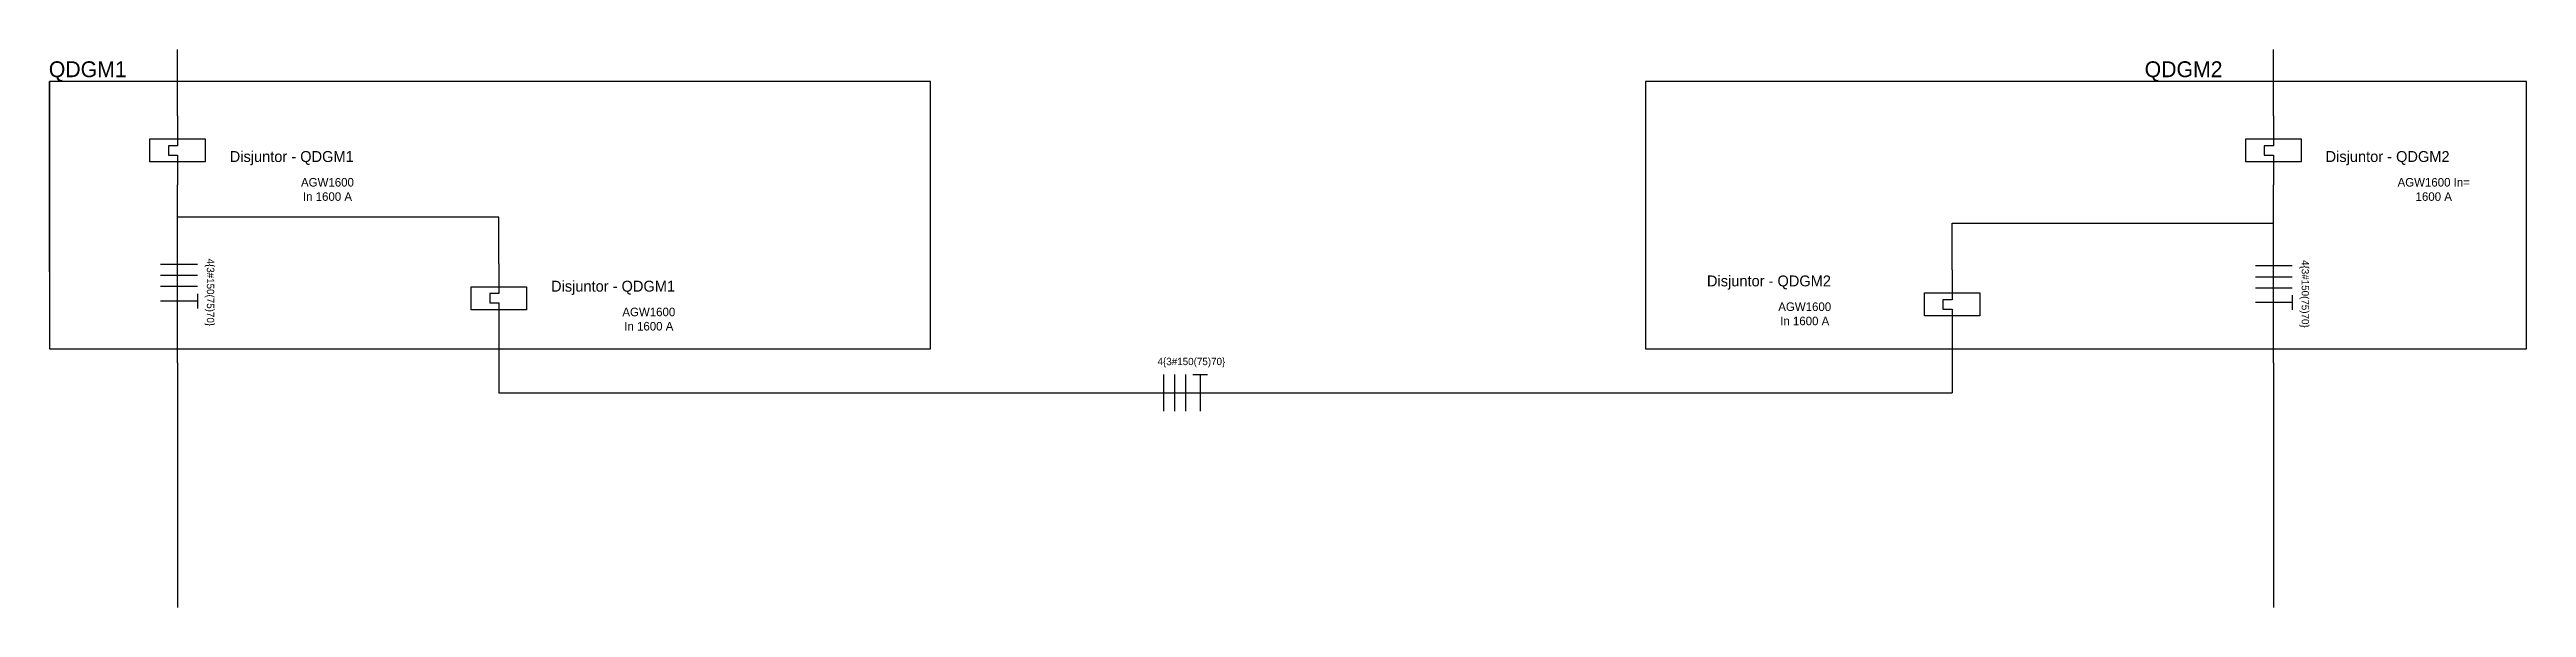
# Model space of a CAD drawing. Extents: x -646 to 641, y -554 to 322.
# Drawn here: x -562.3 to -427.9, y 8.1 to 38.4 of the extents above; entities that cross this region are included whole.
import ezdxf

# ---------------------------------------------------------------- set-up
doc = ezdxf.new("R2010")
doc.units = 0
doc.header["$MEASUREMENT"] = 0
doc.layers.add('ELET_UNIFILAR_TEXTO', color=4, linetype='Continuous')
doc.layers.add('ELT_UNIFILAR_DESENHO', color=5, linetype='Continuous')

msp = doc.modelspace()

# ---------------------------------------------------------------- texts
at = {"layer": 'ELET_UNIFILAR_TEXTO', "ltscale": 50}
for s, p in [('Disjuntor - QDGM1 ', (-552.493, 32.305)), ('Disjuntor - QDGM2 ', (-438.764, 32.305)), ('Disjuntor - QDGM1 ', (-535.056, 25.258)), ('Disjuntor - QDGM2 ', (-472.332, 25.544))]:
    msp.add_text(s, height=0.59177, dxfattribs=at).set_placement(p)
at = {"layer": 'ELET_UNIFILAR_TEXTO', "attachment_point": 1}
for s, insert, char_height, width in [('QDGM1', (-562.31, 37.775), 0.8616, 4.59511), ('\\pxsm1,qc;{\\H0.48889x;AGW1600 In= 1600 A \\H2.04545x; }', (-435.055, 31.433), 0.95165, 4.32015)]:
    msp.add_mtext(s, dxfattribs=dict(at, insert=insert, char_height=char_height, width=width))
for s, insert, char_height in [('QDGM2', (-448.581, 37.775), 0.8616), ('\\pxsm1,qc;{\\H0.48889x;AGW1600\\PIn 1600 A\\C7; \\H2.04545x; }', (-548.784, 31.433), 0.95165), ('\\pxsm1,qc;{\\H0.48889x;AGW1600\\PIn 1600 A \\H2.04545x;\\C7; }', (-531.346, 24.386), 0.95165), ('\\pxsm1,qc;{\\H0.48889x;AGW1600\\PIn 1600 A\\C7; \\H2.04545x; }', (-468.622, 24.672), 0.95165)]:
    msp.add_mtext(s, dxfattribs=dict(at, insert=insert, char_height=char_height))
at = {"layer": 'ELET_UNIFILAR_TEXTO', "char_height": 0.39879, "width": 3.11582, "attachment_point": 1, "rotation": 270}
for insert in [(-553.335, 27.059), (-439.664, 26.973)]:
    msp.add_mtext('\\A1;4\\{3#150(75)70\\}', dxfattribs=dict(at, insert=insert))
at = {"layer": 'ELT_UNIFILAR_DESENHO', "insert": (-502.146, 21.662), "char_height": 0.39879, "width": 3.11582, "attachment_point": 1}
msp.add_mtext('\\A1;4\\{3#150(75)70\\}', dxfattribs=at)

# ---------------------------------------------------------------- linework, layer by layer
at = {"layer": 'ELT_UNIFILAR_DESENHO'}
for p, q in [((-555.321, 34.807), (-555.321, 38.419)), ((-441.592, 34.807), (-441.592, 38.419)), ((-562.27, 26.336), (-562.27, 36.675)), ((-535.136, 36.675), (-562.27, 36.675)), ((-562.27, 36.675), (-562.27, 22.157)), ((-514.458, 36.675), (-535.136, 36.675)), ((-514.458, 26.336), (-514.458, 36.675)), ((-448.541, 36.675), (-475.676, 36.675)), ((-475.676, 36.675), (-475.676, 22.157)), ((-427.863, 36.675), (-448.541, 36.675)), ((-427.863, 26.336), (-427.863, 36.675)), ((-537.883, 29.311), (-555.321, 29.311)), ((-537.883, 26.775), (-537.883, 29.311)), ((-459.029, 26.435), (-459.029, 28.971)), ((-459.029, 28.971), (-441.592, 28.971)), ((-554.248, 26.738), (-556.242, 26.738)), ((-554.248, 26.139), (-556.242, 26.139)), ((-554.248, 25.541), (-556.242, 25.541)), ((-514.458, 22.157), (-514.458, 26.336)), ((-440.577, 26.652), (-442.571, 26.652)), ((-440.577, 26.053), (-442.571, 26.053)), ((-427.863, 22.157), (-427.863, 26.336)), ((-554.248, 24.746), (-556.242, 24.746)), ((-554.248, 25.145), (-554.248, 24.348)), ((-440.577, 25.455), (-442.571, 25.455)), ((-440.577, 24.66), (-442.571, 24.66)), ((-440.577, 25.059), (-440.577, 24.262)), ((-537.883, 23.026), (-537.883, 21.303)), ((-562.27, 22.157), (-514.458, 22.157)), ((-475.676, 22.157), (-427.863, 22.157)), ((-459.029, 22.686), (-459.029, 20.963)), ((-555.321, 21.383), (-555.321, 8.09)), ((-537.883, 21.303), (-537.883, 19.752)), ((-501.825, 20.749), (-501.825, 18.755)), ((-501.227, 20.749), (-501.227, 18.755)), ((-500.629, 20.749), (-500.629, 18.755)), ((-500.233, 20.749), (-499.435, 20.749)), ((-499.834, 20.749), (-499.834, 18.755)), ((-459.029, 20.963), (-459.029, 19.752)), ((-441.592, 21.383), (-441.592, 8.09)), ((-537.883, 19.752), (-466.322, 19.752)), ((-466.322, 19.752), (-459.029, 19.752))]:
    msp.add_line(p, q, dxfattribs=at)
at = {"layer": 'ELT_UNIFILAR_DESENHO', "ltscale": 50}
for p, q in [((-555.321, 34.807), (-555.321, 33.557)), ((-441.592, 34.807), (-441.592, 33.557)), ((-555.821, 33.182), (-555.821, 32.682)), ((-555.321, 33.182), (-555.821, 33.182)), ((-555.821, 32.682), (-555.321, 32.682)), ((-555.321, 33.557), (-555.321, 33.182)), ((-555.321, 32.682), (-555.321, 32.307)), ((-555.321, 32.307), (-555.321, 31.057)), ((-442.092, 33.182), (-442.092, 32.682)), ((-441.592, 33.182), (-442.092, 33.182)), ((-442.092, 32.682), (-441.592, 32.682)), ((-441.592, 33.557), (-441.592, 33.182)), ((-441.592, 32.682), (-441.592, 32.307)), ((-441.592, 32.307), (-441.592, 31.057)), ((-537.883, 26.775), (-537.883, 25.525)), ((-459.029, 26.435), (-459.029, 25.185)), ((-538.383, 25.15), (-538.383, 24.651)), ((-537.883, 25.15), (-538.383, 25.15)), ((-538.383, 24.651), (-537.883, 24.651)), ((-537.883, 25.525), (-537.883, 25.15)), ((-537.883, 24.651), (-537.883, 24.276)), ((-537.883, 24.276), (-537.883, 23.026)), ((-459.529, 24.81), (-459.529, 24.311)), ((-459.029, 24.81), (-459.529, 24.81)), ((-459.529, 24.311), (-459.029, 24.311)), ((-459.029, 25.185), (-459.029, 24.81)), ((-459.029, 24.311), (-459.029, 23.936)), ((-459.029, 23.936), (-459.029, 22.686))]:
    msp.add_line(p, q, dxfattribs=at)
at = {"layer": 'ELT_UNIFILAR_DESENHO', "linetype": 'ByBlock'}
for p, q in [((-555.321, 21.383), (-555.321, 31.057)), ((-441.592, 21.383), (-441.592, 31.057))]:
    msp.add_line(p, q, dxfattribs=at)
at = {"layer": 'ELT_UNIFILAR_DESENHO'}
for points in [[(-556.821, 33.557), (-553.821, 33.557), (-553.821, 32.307), (-556.821, 32.307)], [(-556.821, 33.557), (-553.821, 33.557), (-553.821, 32.307), (-556.821, 32.307)], [(-556.821, 33.557), (-553.821, 33.557), (-553.821, 32.307), (-556.821, 32.307)], [(-556.821, 33.557), (-553.821, 33.557), (-553.821, 32.307), (-556.821, 32.307)], [(-443.092, 33.557), (-440.092, 33.557), (-440.092, 32.307), (-443.092, 32.307)], [(-443.092, 33.557), (-440.092, 33.557), (-440.092, 32.307), (-443.092, 32.307)], [(-443.092, 33.557), (-440.092, 33.557), (-440.092, 32.307), (-443.092, 32.307)], [(-443.092, 33.557), (-440.092, 33.557), (-440.092, 32.307), (-443.092, 32.307)], [(-539.383, 25.525), (-536.384, 25.525), (-536.384, 24.276), (-539.383, 24.276)], [(-539.383, 25.525), (-536.384, 25.525), (-536.384, 24.276), (-539.383, 24.276)], [(-539.383, 25.525), (-536.384, 25.525), (-536.384, 24.276), (-539.383, 24.276)], [(-539.383, 25.525), (-536.384, 25.525), (-536.384, 24.276), (-539.383, 24.276)], [(-460.529, 25.185), (-457.529, 25.185), (-457.529, 23.936), (-460.529, 23.936)], [(-460.529, 25.185), (-457.529, 25.185), (-457.529, 23.936), (-460.529, 23.936)], [(-460.529, 25.185), (-457.529, 25.185), (-457.529, 23.936), (-460.529, 23.936)], [(-460.529, 25.185), (-457.529, 25.185), (-457.529, 23.936), (-460.529, 23.936)]]:
    msp.add_lwpolyline(points, close=True, dxfattribs=at)

msp.set_redraw_order([(e.dxf.handle, doc.entitydb.next_handle()) for e in msp.query("TEXT MTEXT ATTDEF DIMENSION ARC_DIMENSION")])  # texts and dimensions are drawn at this point

doc.saveas('drawing.dxf')
